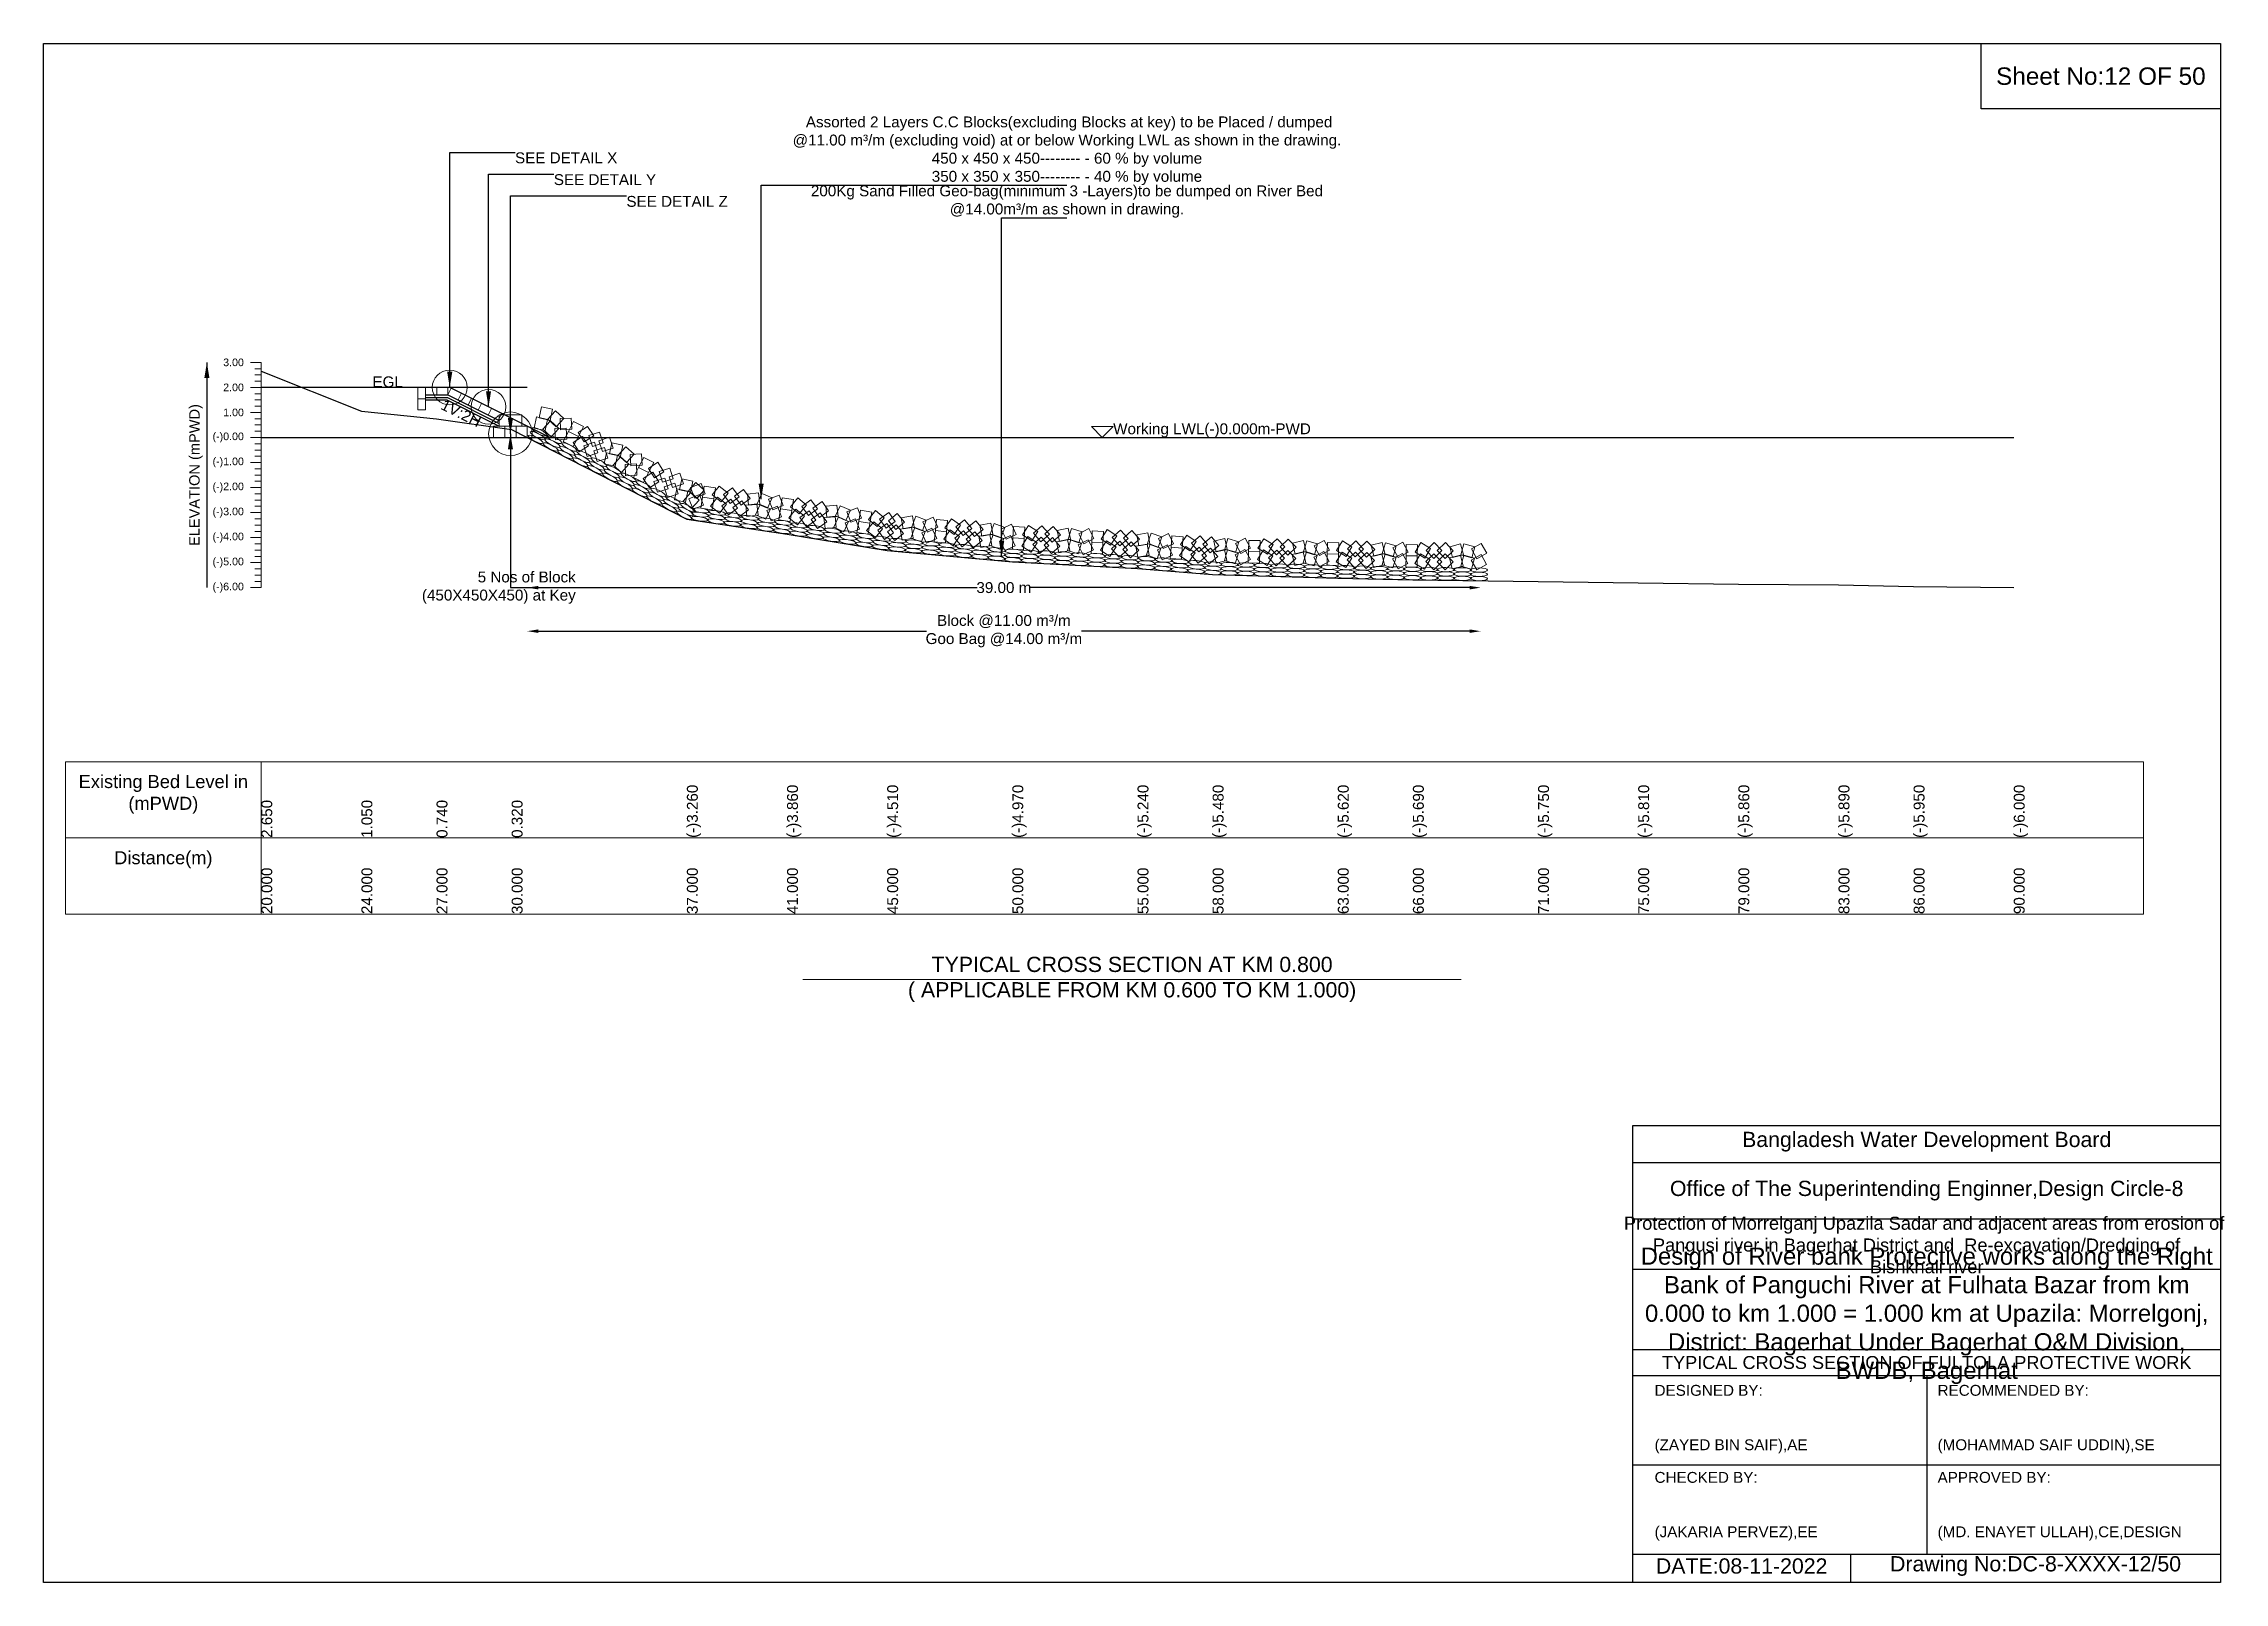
# Model space of a CAD drawing. Header units: inches. Extents: x 89000 to 305017, y -7071 to 0.
# Drawn here: x 265000 to 275017, y -7071 to 0 of the extents above; entities that cross this region are included whole.
import ezdxf

# ---------------------------------------------------------------- set-up
doc = ezdxf.new("R2010")
doc.units = ezdxf.units.IN
doc.header["$LTSCALE"] = 7
doc.header["$MEASUREMENT"] = 0
for name, color, linetype, lineweight in [('Cross section Data Border', 7, 'Continuous', 9), ('Cross Section Labels', 7, 'Continuous', 9), ('Existing_Bed_Level for Xsection', 7, 'Continuous', 25), ('Long Section Labels', 7, 'Continuous', 9)]:
    doc.layers.add(name, color=color, linetype=linetype, lineweight=lineweight)
doc.styles.get("Standard").update_dxf_attribs({"font": 'arial.ttf'})
doc.dimstyles.new('Appron Lebeling Style', dxfattribs={"dimtxt": 50, "dimasz": 50, "dimexe": 0.18, "dimexo": 0.0625, "dimgap": 0.09, "dimtad": 0, "dimtih": 1, "dimtoh": 1, "dimdec": 4, "dimzin": 0, "dimdsep": 46, "dimtxsty": 'Standard', "dimcen": 0.09, "dimse1": 1, "dimse2": 1, "dimadec": 0, "dimazin": 0, "dimtfac": 1, "dimtdec": 4, "dimtofl": 0, "dimtmove": 0, "dimatfit": 3, "dimfxl": 1, "dimtolj": 1, "dimtzin": 0, "dimarcsym": 0})
doc.dimstyles.get("Standard").update_dxf_attribs({"dimtxt": 0.18, "dimasz": 0.18, "dimexe": 0.18, "dimexo": 0.0625, "dimgap": 0.09, "dimtad": 0, "dimtih": 1, "dimtoh": 1, "dimdec": 4, "dimzin": 0, "dimdsep": 46, "dimtxsty": 'Standard', "dimcen": 0.09, "dimadec": 0, "dimazin": 0, "dimtfac": 1, "dimtdec": 4, "dimtofl": 0, "dimtmove": 0, "dimatfit": 3, "dimfxl": 1, "dimtolj": 1, "dimtzin": 0, "dimarcsym": 0})

msp = doc.modelspace()

# ---------------------------------------------------------------- texts
at = {"attachment_point": 5}
for s, insert, char_height in [('Sheet No:12 OF 50', (274450, -150), 80), ('Bangladesh Water Development Board', (273650, -5046), 70), ('Office of The Superintending Enginner,Design Circle-8', (273650, -5271), 70)]:
    msp.add_mtext(s, dxfattribs=dict(at, insert=insert, char_height=char_height))
for s, insert, char_height, width, attachment_point in [('Protection of Morrelganj Upazila Sadar and adjacent areas from erosion of  Pangusi river in Bagerhat District and  Re-excavation/Dredging of     Bishkhali river', (273650, -5521), 60, 2800, 5), ('Design of River bank Protective works along the Right Bank of Panguchi River at Fulhata Bazar from km 0.000 to km 1.000 = 1.000 km at Upazila: Morrelgonj, District: Bagerhat Under Bagerhat O&M Division, BWDB, Bagerhat ', (273650, -5846), 78.71299581, 2700, 5), ('TYPICAL CROSS SECTION OF FULTOLA PROTECTIVE WORK', (273650, -6061), 59.5765532, 2800, 5), ('DESIGNED BY:^J^J^J(ZAYED BIN SAIF),AE', (272400, -6321), 50, 1400, 4), ('RECOMMENDED BY:^J^J^J(MOHAMMAD SAIF UDDIN),SE', (273700, -6321), 50, 1400, 4), ('CHECKED BY:^J^J^J(JAKARIA PERVEZ),EE', (272400, -6721), 50, 1400, 4), ('APPROVED BY:^J^J^J(MD. ENAYET ULLAH),CE,DESIGN', (273700, -6721), 50, 1400, 4), ('DATE:08-11-2022', (272800, -6996), 70, 1400, 5), ('Drawing No:DC-8-XXXX-12/50', (274150, -6996), 70, 2200, 5)]:
    msp.add_mtext(s, dxfattribs=dict(insert=insert, char_height=char_height, width=width, attachment_point=attachment_point))
at = {"layer": 'Cross section Data Border', "char_height": 60, "width": 800, "attachment_point": 5}
for s, insert in [('Existing Bed Level in (mPWD)', (265550, -3450)), ('Distance(m)', (265550, -3750))]:
    msp.add_mtext(s, dxfattribs=dict(at, insert=insert))
at = {"layer": 'Cross Section Labels'}
for s, insert, char_height, attachment_point in [(' Assorted 2 Layers C.C Blocks(excluding Blocks at key) to be Placed / dumped^J@11.00 m³/m (excluding void) at or below Working LWL as shown in the drawing.^J450 x 450 x 450-------- - 60 % by volume^J350 x 350 x 350-------- - 40 % by volume', (269700.78243, -650), 50, 8), ('SEE DETAIL X', (267165.45531, -500), 50, 1), ('SEE DETAIL Y', (267343.70531, -600), 50, 1), ('SEE DETAIL Z', (267677.20531, -700), 50, 1), ('200Kg Sand Filled Geo-bag(minimum 3 -Layers)to be dumped on River Bed^J@14.00m³/m as shown in drawing.', (269700.78243, -800), 50, 8), ('EGL', (266650.31096, -1580), 50, 9), ('Working LWL(-)0.000m-PWD', (269912.95531, -1810), 50, 7), ('5 Nos of Block ^J(450X450X450) at Key', (267444.33031, -2500), 50, 6), ('TYPICAL CROSS SECTION AT KM 0.800^J( APPLICABLE FROM KM 0.600 TO KM 1.000)', (270000, -4300), 70, 5)]:
    msp.add_mtext(s, dxfattribs=dict(at, insert=insert, char_height=char_height, attachment_point=attachment_point))
at = {"layer": 'Cross Section Labels', "insert": (266928.86553, -1675.99206), "char_height": 50, "attachment_point": 2, "rotation": 333.434948823}
msp.add_mtext('1V:2H', dxfattribs=at)
at = {"layer": 'Long Section Labels', "char_height": 35, "attachment_point": 6}
for s, insert in [('3.00', (265920, -1465)), ('2.00', (265920, -1580)), ('1.00', (265920, -1695)), ('(-)0.00', (265920, -1810)), ('(-)1.00', (265920, -1925)), ('(-)2.00', (265920, -2040)), ('(-)3.00', (265920, -2155)), ('(-)4.00', (265920, -2270)), ('(-)5.00', (265920, -2385)), ('(-)6.00', (265920, -2500))]:
    msp.add_mtext(s, dxfattribs=dict(at, insert=insert))
at = {"layer": 'Long Section Labels', "rotation": 90}
for s, insert, char_height, attachment_point in [('ELEVATION (mPWD)', (265700, -1982.5), 48, 5), ('2.650', (266000, -3650), 50, 1), ('1.050', (266460, -3650), 50, 1), ('0.740', (266805, -3650), 50, 1), ('0.320', (267150, -3650), 50, 1), ('(-)3.260', (267955, -3650), 50, 1), ('(-)3.860', (268415, -3650), 50, 1), ('(-)4.510', (268875, -3650), 50, 1), ('(-)4.970', (269450, -3650), 50, 1), ('(-)5.240', (270025, -3650), 50, 1), ('(-)5.480', (270370, -3650), 50, 1), ('(-)5.620', (270945, -3650), 50, 1), ('(-)5.690', (271290, -3650), 50, 1), ('(-)5.750', (271865, -3650), 50, 1), ('(-)5.810', (272325, -3650), 50, 1), ('(-)5.860', (272785, -3650), 50, 1), ('(-)5.890', (273245, -3650), 50, 1), ('(-)5.950', (273590, -3650), 50, 1), ('(-)6.000', (274050, -3650), 50, 1), ('20.000', (266000, -4000), 50, 1), ('24.000', (266460, -4000), 50, 1), ('27.000', (266805, -4000), 50, 1), ('30.000', (267150, -4000), 50, 1), ('37.000', (267955, -4000), 50, 1), ('41.000', (268415, -4000), 50, 1), ('45.000', (268875, -4000), 50, 1), ('50.000', (269450, -4000), 50, 1), ('55.000', (270025, -4000), 50, 1), ('58.000', (270370, -4000), 50, 1), ('63.000', (270945, -4000), 50, 1), ('66.000', (271290, -4000), 50, 1), ('71.000', (271865, -4000), 50, 1), ('75.000', (272325, -4000), 50, 1), ('79.000', (272785, -4000), 50, 1), ('83.000', (273245, -4000), 50, 1), ('86.000', (273590, -4000), 50, 1), ('90.000', (274050, -4000), 50, 1)]:
    msp.add_mtext(s, dxfattribs=dict(at, insert=insert, char_height=char_height, attachment_point=attachment_point))

# ---------------------------------------------------------------- blocks, each defined once
blk = doc.blocks.new('*D5')
at = {"layer": 'Cross Section Labels', "color": 0, "lineweight": -2, "transparency": 16777216}
for p, q in [((267272, -2500), (269289, -2500)), ((271551, -2500), (269534, -2500))]:
    blk.add_line(p, q, dxfattribs=at)
at = {"layer": 'Cross Section Labels', "color": 0, "transparency": 16777216}
for points in [[(267272, -2492), (267272, -2508), (267222, -2500)], [(271551, -2492), (271551, -2508), (271601, -2500)]]:
    blk.add_solid(points, dxfattribs=at)
at = {"layer": 'Defpoints', "color": 0, "transparency": 16777216}
for p in [(267222, -1810), (271601, -2468), (271601, -2500)]:
    blk.add_point(p, dxfattribs=at)
at = {"layer": 'Cross Section Labels', "color": 0, "transparency": 16777216, "insert": (269411, -2500), "char_height": 50, "attachment_point": 5}
blk.add_mtext('\\A1;39.00 m', dxfattribs=at)
blk = doc.blocks.new('*D6')
at = {"layer": 'Cross Section Labels', "color": 0, "lineweight": -2, "transparency": 16777216}
for p, q in [((267272, -2700), (269056, -2700)), ((271551, -2700), (269767, -2700))]:
    blk.add_line(p, q, dxfattribs=at)
at = {"layer": 'Cross Section Labels', "color": 0, "transparency": 16777216}
for points in [[(267272, -2692), (267272, -2708), (267222, -2700)], [(271551, -2692), (271551, -2708), (271601, -2700)]]:
    blk.add_solid(points, dxfattribs=at)
at = {"layer": 'Defpoints', "color": 0, "transparency": 16777216}
for p in [(267222, -1810), (271601, -2468), (271601, -2700)]:
    blk.add_point(p, dxfattribs=at)
at = {"layer": 'Cross Section Labels', "color": 0, "transparency": 16777216, "insert": (269411, -2700), "char_height": 50, "attachment_point": 5}
blk.add_mtext('\\A1;Block @11.00 m³/m ^JGoo Bag @14.00 m³/m ', dxfattribs=at)

# ---------------------------------------------------------------- dimensions: what is measured, and where the dimension line sits
at = {"layer": 'Cross Section Labels'}
for base, text, picture, middle in [((271600.76046, -2500), '39.00 m', '*D5', (269411.35788, -2500)), ((271600.76046, -2700), 'Block @11.00 m³/m ^JGoo Bag @14.00 m³/m ', '*D6', (269411.35788, -2700))]:
    dim = msp.add_linear_dim(base=base, p1=(267221.95531, -1810), p2=(271600.76046, -2468.07913), text=text, dimstyle='Appron Lebeling Style', dxfattribs=at)
    dim.commit()
    dim.dimension.update_dxf_attribs({"geometry": picture, "text_midpoint": middle})

# ---------------------------------------------------------------- linework, layer by layer
for points in [[(265000, 0), (275000, 0), (275000, -7071), (265000, -7071)], [(273900, 0), (275000, 0), (275000, -300), (273900, -300)]]:
    msp.add_lwpolyline(points, close=True)
for points in [[(272300, -7071), (272300, -4971), (275000, -4971)], [(272300, -5141), (275000, -5141)], [(272300, -5401), (275000, -5401)], [(272300, -5631), (275000, -5631)], [(272300, -6001), (275000, -6001)], [(272300, -6121), (275000, -6121)], [(273650, -6121), (273650, -6941)], [(272300, -6531), (275000, -6531)], [(272300, -6941), (275000, -6941)], [(273300, -6941), (273300, -7071)]]:
    msp.add_lwpolyline(points)
at = {"layer": 'Cross section Data Border'}
msp.add_lwpolyline([(265100, -3300), (274645.88455, -3300), (274645.88455, -4000), (265100, -4000)], close=True, dxfattribs=at)
for points in [[(266000, -3300), (266000, -4000)], [(265100, -3650), (274645.88455, -3650)]]:
    msp.add_lwpolyline(points, dxfattribs=at)
at = {"layer": 'Cross Section Labels'}
msp.add_lwpolyline([(269862.95531, -1810), (269912.95531, -1760), (269812.95531, -1760)], close=True, dxfattribs=at)
msp.add_lwpolyline([(268488, -4300), (270000, -4300), (271512, -4300)], dxfattribs=at)
for centre, radius in [((266865.45531, -1580), 80), ((267043.70531, -1669.125), 80), ((267144.33031, -1792.75), 100)]:
    msp.add_circle(centre, radius, dxfattribs=at)
at = {"layer": 'Existing_Bed_Level for Xsection'}
for points in [[(266000, -1505.25), (266460, -1689.25), (266805, -1724.9), (267150, -1773.2), (267955, -2184.9), (268415, -2253.9), (268875, -2328.65), (269450, -2381.55), (270025, -2412.6), (270370, -2440.2), (270945, -2456.3), (271290, -2464.35), (271865, -2471.25), (272325, -2478.15), (272785, -2483.9), (273245, -2487.35), (273590, -2494.25), (274050, -2500)], [(267221.95531, -1580), (266000, -1580)], [(267325.45531, -1810), (266872.73983, -1583.64226), (266865.45531, -1580), (266857.31096, -1580), (266753.81096, -1580)], [(266753.81096, -1614.5), (266857.31096, -1614.5), (267092.58031, -1732.13467)], [(266753.81096, -1626), (266854.59618, -1626), (267092.58031, -1744.99206)], [(266753.81096, -1637.5), (266851.8814, -1637.5), (267092.58031, -1757.84945)], [(266000, -1810), (274050, -1810)]]:
    msp.add_lwpolyline(points, dxfattribs=at)
at = {"layer": 'Long Section Labels'}
for points in [[(266000, -1465), (265950, -1465)], [(266000, -1493.75), (265970, -1493.75)], [(266000, -2500), (266000, -2385), (266000, -2270), (266000, -2155), (266000, -2040), (266000, -1925), (266000, -1810), (266000, -1695), (266000, -1580), (266000, -1465)], [(266000, -1580), (265950, -1580)], [(266000, -1522.5), (265970, -1522.5)], [(266000, -1551.25), (265970, -1551.25)], [(266000, -1695), (265950, -1695)], [(266000, -1608.75), (265970, -1608.75)], [(266000, -1637.5), (265970, -1637.5)], [(266000, -1666.25), (265970, -1666.25)], [(266000, -1723.75), (265970, -1723.75)], [(266000, -1752.5), (265970, -1752.5)], [(266000, -1781.25), (265970, -1781.25)], [(266000, -1810), (265950, -1810)], [(266000, -1838.75), (265970, -1838.75)], [(266000, -1867.5), (265970, -1867.5)], [(266000, -1896.25), (265970, -1896.25)], [(266000, -1925), (265950, -1925)], [(266000, -1953.75), (265970, -1953.75)], [(266000, -1982.5), (265970, -1982.5)], [(266000, -2040), (265950, -2040)], [(266000, -2011.25), (265970, -2011.25)], [(266000, -2068.75), (265970, -2068.75)], [(266000, -2097.5), (265970, -2097.5)], [(266000, -2155), (265950, -2155)], [(266000, -2126.25), (265970, -2126.25)], [(266000, -2183.75), (265970, -2183.75)], [(266000, -2270), (265950, -2270)], [(266000, -2212.5), (265970, -2212.5)], [(266000, -2241.25), (265970, -2241.25)], [(266000, -2298.75), (265970, -2298.75)], [(266000, -2385), (265950, -2385)], [(266000, -2327.5), (265970, -2327.5)], [(266000, -2356.25), (265970, -2356.25)], [(266000, -2500), (265950, -2500)], [(266000, -2413.75), (265970, -2413.75)], [(266000, -2442.5), (265970, -2442.5)], [(266000, -2471.25), (265970, -2471.25)]]:
    msp.add_lwpolyline(points, dxfattribs=at)
for points in [[(266753.81096, -1580), (266719.31096, -1580), (266719.31096, -1631.75), (266753.81096, -1631.75)], [(266805.56096, -1580), (266753.81096, -1580), (266753.81096, -1614.5), (266805.56096, -1614.5)], [(266857.31096, -1580), (266805.56096, -1580), (266805.56096, -1614.5), (266857.31096, -1614.5)], [(266919.02644, -1606.78557), (266872.73983, -1583.64226), (266857.31096, -1614.5), (266903.59757, -1637.6433)], [(266753.81096, -1631.75), (266719.31096, -1631.75), (266719.31096, -1683.5), (266753.81096, -1683.5)], [(266965.31305, -1629.92887), (266919.02644, -1606.78557), (266903.59757, -1637.6433), (266949.88418, -1660.78661)], [(267011.59965, -1653.07217), (266965.31305, -1629.92887), (266949.88418, -1660.78661), (266996.17078, -1683.92991)], [(267057.88626, -1676.21548), (267011.59965, -1653.07217), (266996.17078, -1683.92991), (267042.45739, -1707.07321)], [(267104.17287, -1699.35878), (267057.88626, -1676.21548), (267042.45739, -1707.07321), (267088.744, -1730.21652)], [(267337.75849, -1680.56376), (267287.15348, -1669.73808), (267276.32779, -1720.34309), (267326.9328, -1731.16877)], [(267389.66305, -1722.1644), (267351.26459, -1687.47117), (267316.57135, -1725.86963), (267354.96982, -1760.56287)], [(267118.45531, -1758.25), (267066.70531, -1758.25), (267066.70531, -1810), (267118.45531, -1810)], [(267144.33031, -1706.5), (267092.58031, -1706.5), (267092.58031, -1758.25), (267144.33031, -1758.25)], [(267170.20531, -1758.25), (267118.45531, -1758.25), (267118.45531, -1810), (267170.20531, -1810)], [(267196.08031, -1706.5), (267144.33031, -1706.5), (267144.33031, -1758.25), (267196.08031, -1758.25)], [(267221.95531, -1758.25), (267170.20531, -1758.25), (267170.20531, -1810), (267221.95531, -1810)], [(267314.19489, -1726.63783), (267263.58988, -1715.81214), (267252.7642, -1766.41715), (267303.36921, -1777.24284)], [(267366.09946, -1768.23847), (267327.70099, -1733.54523), (267293.00776, -1771.9437), (267331.40622, -1806.63693)], [(267400.1703, -1766.51263), (267348.48563, -1769.11205), (267351.08505, -1820.79672), (267402.76972, -1818.19731)], [(267423.7339, -1720.43857), (267372.04922, -1723.03798), (267374.64864, -1774.72266), (267426.33331, -1772.12324)], [(267456.52057, -1805.96303), (267410.4465, -1782.39944), (267386.88291, -1828.47351), (267432.95698, -1852.0371)], [(267480.08416, -1759.88897), (267434.0101, -1736.32537), (267410.4465, -1782.39944), (267456.52057, -1805.96303)], [(267527.12559, -1802.34847), (267498.98007, -1758.92161), (267455.55321, -1787.06713), (267483.69873, -1830.49399)], [(267554.08841, -1785.69874), (267504.84082, -1801.59644), (267520.73852, -1850.84404), (267569.98611, -1834.94634)], [(267503.562, -1848.42253), (267475.41648, -1804.99567), (267431.98962, -1833.1412), (267460.13514, -1876.56805)], [(267530.52482, -1831.77281), (267481.27723, -1847.67051), (267497.17493, -1896.91811), (267546.42252, -1881.02041)], [(267592.50985, -1904.55806), (267576.57294, -1855.32314), (267527.33802, -1871.26005), (267543.27494, -1920.49497)], [(267616.07345, -1858.48399), (267600.13654, -1809.24907), (267550.90162, -1825.18598), (267566.83853, -1874.4209)], [(267636.71335, -1891.58298), (267586.10834, -1880.7573), (267575.28266, -1931.36231), (267625.88767, -1942.18799)], [(267660.27695, -1845.50892), (267609.67194, -1834.68323), (267598.84625, -1885.28824), (267649.45126, -1896.11393)], [(267688.61792, -1933.18362), (267650.21946, -1898.49039), (267615.52622, -1936.88885), (267653.92469, -1971.58209)], [(267712.18151, -1887.10956), (267673.78305, -1852.41632), (267639.08982, -1890.81479), (267677.48828, -1925.50802)], [(267746.25236, -1885.38372), (267694.56769, -1887.98314), (267697.1671, -1939.66781), (267748.85178, -1937.0684)], [(267802.60263, -1924.83412), (267756.52856, -1901.27053), (267732.96497, -1947.3446), (267779.03903, -1970.90819)], [(267722.68877, -1931.45779), (267671.00409, -1934.0572), (267673.60351, -1985.74188), (267725.28818, -1983.14246)], [(267779.03903, -1970.90819), (267732.96497, -1947.3446), (267709.40137, -1993.41866), (267755.47544, -2016.98226)], [(267826.08046, -2013.36769), (267797.93494, -1969.94083), (267754.50808, -1998.08635), (267782.6536, -2041.51321)], [(267849.64405, -1967.29362), (267821.49853, -1923.86676), (267778.07167, -1952.01229), (267806.21719, -1995.43914)], [(267853.04328, -1996.71797), (267803.79569, -2012.61567), (267819.69339, -2061.86326), (267868.94098, -2045.96556)], [(267876.60688, -1950.6439), (267827.35928, -1966.5416), (267843.25698, -2015.7892), (267892.50458, -1999.8915)], [(267938.59191, -2023.42915), (267922.655, -1974.19423), (267873.42008, -1990.13114), (267889.35699, -2039.36606)], [(267982.79541, -2010.45407), (267932.1904, -1999.62839), (267921.36471, -2050.2334), (267971.96972, -2061.05908)], [(267915.02832, -2069.50321), (267899.0914, -2020.26829), (267849.85648, -2036.2052), (267865.7934, -2085.44012)], [(267959.23181, -2056.52814), (267908.6268, -2045.70245), (267897.80112, -2096.30746), (267948.40613, -2107.13315)], [(268011.13638, -2098.12878), (267972.73792, -2063.43555), (267938.04468, -2101.83401), (267976.44315, -2136.52724)], [(268034.69997, -2052.05471), (267996.30151, -2017.36148), (267961.60828, -2055.75994), (268000.00674, -2090.45318)], [(268012.35561, -2072.29713), (267964.18499, -2091.20887), (267983.09674, -2139.37949), (268031.26735, -2120.46775)], [(268020.03223, -2021.11967), (267971.86161, -2040.03141), (267990.77335, -2088.20203), (268038.94397, -2069.29029)], [(268078.33067, -2091.76451), (268027.15321, -2084.08789), (268019.47659, -2135.26535), (268070.65405, -2142.94197)], [(268086.00729, -2040.58705), (268034.82983, -2032.91043), (268027.15321, -2084.08789), (268078.33067, -2091.76451)], [(268136.43838, -2117.04688), (268095.93642, -2084.83425), (268063.72379, -2125.33621), (268104.22575, -2157.54884)], [(268144.115, -2065.86942), (268103.61304, -2033.65679), (268071.40041, -2074.15876), (268111.90237, -2106.37139)], [(268156.70114, -2092.6824), (268115.07278, -2123.42557), (268145.81595, -2165.05393), (268187.4443, -2134.31076)], [(268164.37776, -2041.50495), (268122.7494, -2072.24811), (268153.49256, -2113.87647), (268195.12092, -2083.13331)], [(268238.62608, -2141.95856), (268207.84978, -2100.3547), (268166.24591, -2131.131), (268197.02222, -2172.73487)], [(268246.3027, -2090.78111), (268215.5264, -2049.17724), (268173.92253, -2079.95355), (268204.69884, -2121.55741)], [(268284.07924, -2064.4138), (268232.65993, -2070.25478), (268238.5009, -2121.67409), (268289.92022, -2115.83311)], [(268346.52397, -2087.33438), (268299.08135, -2066.66412), (268278.41109, -2114.10675), (268325.85371, -2134.77701)], [(268378.27442, -2074.856), (268330.10381, -2093.76774), (268349.01555, -2141.93836), (268397.18617, -2123.02662)], [(268444.24948, -2094.32338), (268393.07202, -2086.64676), (268385.39541, -2137.82422), (268436.57286, -2145.50084)], [(268503.9893, -2120.68165), (268463.8834, -2087.97723), (268431.17898, -2128.08313), (268471.28488, -2160.78755)], [(268524.54784, -2096.56623), (268482.54746, -2126.79917), (268512.7804, -2168.79955), (268554.78078, -2138.56661)], [(268276.40262, -2115.59126), (268224.98331, -2121.43223), (268230.82429, -2172.85154), (268282.2436, -2167.01057)], [(268338.84736, -2138.51184), (268291.40473, -2117.84158), (268270.73447, -2165.2842), (268318.17709, -2185.95446)], [(268370.59781, -2126.03346), (268322.42719, -2144.9452), (268341.33893, -2193.11582), (268389.50955, -2174.20408)], [(268436.57286, -2145.50084), (268385.39541, -2137.82422), (268377.71879, -2189.00168), (268428.89624, -2196.67829)], [(268495.68881, -2171.76163), (268455.58291, -2139.05721), (268422.87848, -2179.16311), (268462.98439, -2211.86753)], [(268516.24734, -2147.64621), (268474.24696, -2177.87915), (268504.47991, -2219.87953), (268546.48028, -2189.64658)], [(268597.56494, -2197.91832), (268567.29856, -2155.94203), (268525.32227, -2186.20841), (268555.58865, -2228.1847)], [(268605.86543, -2146.83834), (268575.59906, -2104.86205), (268533.62277, -2135.12843), (268563.88914, -2177.10472)], [(268635.66039, -2172.01392), (268584.17364, -2177.22705), (268589.38677, -2228.7138), (268640.87353, -2223.50067)], [(268643.96089, -2120.93394), (268592.47413, -2126.14707), (268597.68727, -2177.63383), (268649.17402, -2172.42069)], [(268697.8208, -2195.69472), (268650.63392, -2174.44711), (268629.38632, -2221.634), (268676.5732, -2242.8816)], [(268706.1213, -2144.61474), (268658.93442, -2123.36713), (268637.68682, -2170.55402), (268684.8737, -2191.80162)], [(268729.72115, -2183.60467), (268681.32336, -2201.92725), (268699.64593, -2250.32503), (268748.04372, -2232.00246)], [(268738.02164, -2132.52469), (268689.62386, -2150.84727), (268707.94643, -2199.24505), (268756.34422, -2180.92248)], [(268795.45376, -2203.87561), (268744.37378, -2195.57511), (268736.07328, -2246.65509), (268787.15326, -2254.95559)], [(268803.75425, -2152.79563), (268752.67428, -2144.49513), (268744.37378, -2195.57511), (268795.45376, -2203.87561)], [(268853.24866, -2229.86511), (268813.14276, -2197.16068), (268780.43834, -2237.26659), (268820.54424, -2269.97101)], [(268861.54916, -2178.78513), (268821.44326, -2146.08071), (268788.73883, -2186.18661), (268828.84473, -2218.89103)], [(268882.10769, -2154.6697), (268840.10731, -2184.90265), (268870.34026, -2226.90302), (268912.34063, -2196.67008)], [(268954.64043, -2199.11179), (268921.53807, -2159.33369), (268881.75998, -2192.43605), (268914.86233, -2232.21414)], [(268990.84927, -2170.62984), (268939.84752, -2179.3982), (268948.61588, -2230.39995), (268999.61763, -2221.63159)], [(269054.50122, -2189.94634), (269005.95542, -2172.01961), (268988.02869, -2220.56541), (269036.57449, -2238.49214)], [(269085.48711, -2175.67484), (269038.47531, -2197.30707), (269060.10755, -2244.31887), (269107.11934, -2222.68663)], [(269152.46638, -2191.34213), (269100.934, -2186.60116), (269096.19303, -2238.13353), (269147.7254, -2242.87451)], [(269211.92329, -2213.26429), (269169.64755, -2183.4176), (269139.80087, -2225.69333), (269182.0766, -2255.54002)], [(269230.76134, -2187.78224), (269190.9569, -2220.8529), (269224.02756, -2260.65734), (269263.832, -2227.58668)], [(269315.36705, -2232.29864), (269282.26469, -2192.52054), (269242.4866, -2225.6229), (269275.58896, -2265.40099)], [(269351.5759, -2203.81669), (269300.57415, -2212.58505), (269309.3425, -2263.5868), (269360.34425, -2254.81844)], [(268873.8072, -2205.74968), (268831.80682, -2235.98262), (268862.03976, -2277.983), (268904.04014, -2247.75006)], [(268949.89945, -2250.64416), (268916.79709, -2210.86607), (268877.019, -2243.96842), (268910.12136, -2283.74652)], [(268986.1083, -2222.16222), (268935.10655, -2230.93058), (268943.8749, -2281.93232), (268994.87665, -2273.16397)], [(269049.76024, -2241.47872), (269001.21444, -2223.55198), (268983.28771, -2272.09778), (269031.83351, -2290.02452)], [(269080.74613, -2227.20721), (269033.73433, -2248.83945), (269055.36657, -2295.85124), (269102.37836, -2274.21901)], [(269147.7254, -2242.87451), (269096.19303, -2238.13353), (269091.45205, -2289.6659), (269142.98442, -2294.40688)], [(269207.18231, -2264.79666), (269164.90657, -2234.94997), (269135.05989, -2277.22571), (269177.33562, -2307.0724)], [(269226.02036, -2239.31461), (269186.21592, -2272.38528), (269219.28659, -2312.18972), (269259.09103, -2279.11905)], [(269310.62607, -2283.83101), (269277.52372, -2244.05292), (269237.74562, -2277.15527), (269270.84798, -2316.93337)], [(269346.83492, -2255.34907), (269295.83317, -2264.11742), (269304.60153, -2315.11917), (269355.60328, -2306.35082)], [(269410.48686, -2274.66556), (269361.94106, -2256.73883), (269344.01433, -2305.28463), (269392.56013, -2323.21137)], [(269415.22784, -2223.13319), (269366.68204, -2205.20646), (269348.75531, -2253.75226), (269397.30111, -2271.67899)], [(269441.47275, -2260.39406), (269394.46096, -2282.0263), (269416.09319, -2329.03809), (269463.10499, -2307.40586)], [(269446.21373, -2208.86169), (269399.20193, -2230.49392), (269420.83417, -2277.50572), (269467.84596, -2255.87348)], [(269504.42438, -2273.92807), (269452.74966, -2271.13764), (269449.95923, -2322.81235), (269501.63394, -2325.60278)], [(269507.21481, -2222.25336), (269455.5401, -2219.46292), (269452.74966, -2271.13764), (269504.42438, -2273.92807)], [(269564.66716, -2293.58798), (269521.29385, -2265.36), (269493.06587, -2308.73331), (269536.43918, -2336.96129)], [(269567.45759, -2241.91327), (269524.08429, -2213.68529), (269495.85631, -2257.0586), (269539.22961, -2285.28657)], [(269582.52891, -2267.41233), (269544.00248, -2301.96339), (269578.55355, -2340.48983), (269617.07998, -2305.93876)], [(269585.31935, -2215.73761), (269546.79291, -2250.28868), (269581.34398, -2288.81512), (269619.87041, -2254.26405)], [(269668.75626, -2308.7001), (269634.17453, -2270.20119), (269595.67562, -2304.78293), (269630.25736, -2343.28184)], [(269671.5467, -2257.02539), (269636.96496, -2218.52648), (269598.46605, -2253.10821), (269633.04779, -2291.60712)], [(269703.86306, -2278.87034), (269653.22905, -2289.55954), (269663.91825, -2340.19356), (269714.55226, -2329.50435)], [(269706.65349, -2227.19562), (269656.01948, -2237.88483), (269666.70868, -2288.51884), (269717.3427, -2277.82964)], [(269768.19943, -2295.76794), (269719.01093, -2279.68832), (269702.93131, -2328.87682), (269752.11981, -2344.95644)], [(269770.98986, -2244.09323), (269721.80136, -2228.01361), (269705.72174, -2277.20211), (269754.91024, -2293.28173)], [(269798.62394, -2280.33583), (269752.46309, -2303.72896), (269775.85622, -2349.88981), (269822.01707, -2326.49667)], [(269801.41437, -2228.66111), (269755.25353, -2252.05425), (269778.64666, -2298.21509), (269824.80751, -2274.82196)], [(269866.14737, -2293.46111), (269814.47266, -2290.67068), (269811.68222, -2342.34539), (269863.35693, -2345.13582)], [(269868.9378, -2241.7864), (269817.26309, -2238.99596), (269814.47266, -2290.67068), (269866.14737, -2293.46111)], [(269926.39015, -2313.12102), (269883.01684, -2284.89304), (269854.78886, -2328.26635), (269898.16217, -2356.49433)], [(269929.18058, -2261.44631), (269885.80728, -2233.21833), (269857.5793, -2276.59164), (269900.95261, -2304.81962)], [(269944.2519, -2286.94537), (269905.72547, -2321.49644), (269940.27654, -2360.02287), (269978.80297, -2325.4718)], [(269947.04234, -2235.27066), (269908.5159, -2269.82172), (269943.06697, -2308.34816), (269981.59341, -2273.79709)], [(270030.47926, -2328.23314), (269995.89752, -2289.73423), (269957.39861, -2324.31597), (269991.98035, -2362.81488)], [(270033.26969, -2276.55843), (269998.68795, -2238.05952), (269960.18905, -2272.64126), (269994.77078, -2311.14016)], [(270068.52781, -2299.49197), (270017.63412, -2308.86722), (270027.00936, -2359.7609), (270077.90305, -2350.38566)], [(270072.65462, -2247.90678), (270021.76094, -2257.28203), (270031.13618, -2308.17571), (270082.02987, -2298.80047)], [(270132.40533, -2318.04891), (270083.64944, -2300.7017), (270066.30223, -2349.45759), (270115.05812, -2366.8048)], [(270136.53214, -2266.46372), (270087.77625, -2249.11651), (270070.42904, -2297.8724), (270119.18493, -2315.21961)], [(270163.21902, -2303.40933), (270116.46823, -2325.60001), (270138.65891, -2372.3508), (270185.4097, -2350.16012)], [(270167.34584, -2251.82414), (270120.59505, -2274.01482), (270142.78573, -2320.76561), (270189.53652, -2298.57493)], [(270234.50698, -2266.69251), (270182.92179, -2262.56569), (270178.79497, -2314.15088), (270230.38016, -2318.2777)], [(270294.22079, -2287.90488), (270251.59254, -2258.56388), (270222.25154, -2301.19213), (270264.87979, -2330.53314)], [(270312.75398, -2262.20025), (270273.34628, -2295.7427), (270306.88873, -2335.1504), (270346.29643, -2301.60795)], [(270397.88394, -2305.70571), (270364.31012, -2266.32474), (270324.92915, -2299.89856), (270358.50297, -2339.27954)], [(270425.19862, -2273.71079), (270374.85906, -2285.71045), (270386.85872, -2336.05), (270437.19828, -2324.05034)], [(270489.95184, -2288.93304), (270440.36261, -2274.13538), (270425.56495, -2323.72461), (270475.15418, -2338.52227)], [(270519.96561, -2272.71655), (270474.42741, -2297.29977), (270499.01063, -2342.83797), (270544.54883, -2318.25475)], [(270587.80693, -2284.08504), (270536.0772, -2282.63661), (270534.62877, -2334.36634), (270586.35849, -2335.81477)], [(270648.53963, -2302.17491), (270604.44836, -2275.08206), (270577.35551, -2319.17334), (270621.44679, -2346.26618)], [(270665.71606, -2275.54453), (270628.09927, -2311.08379), (270663.63854, -2348.70058), (270701.25533, -2313.16132)], [(270752.98587, -2314.58062), (270717.41666, -2276.99214), (270679.82818, -2312.56136), (270715.39739, -2350.14983)], [(270787.3067, -2283.84981), (270736.96714, -2295.84947), (270748.9668, -2346.18903), (270799.30636, -2334.18937)], [(270852.05992, -2299.07207), (270802.4707, -2284.27441), (270787.67303, -2333.86363), (270837.26226, -2348.6613)], [(270882.07369, -2282.85557), (270836.53549, -2307.43879), (270861.11871, -2352.977), (270906.65691, -2328.39377)], [(270949.91501, -2294.22407), (270898.18528, -2292.77564), (270896.73685, -2344.50536), (270948.46658, -2345.9538)], [(271009.97551, -2312.00935), (270965.75837, -2285.12242), (270938.87144, -2329.33956), (270983.08858, -2356.22649)], [(271027.02756, -2285.29915), (270989.57692, -2321.01346), (271025.29123, -2358.4641), (271062.74187, -2322.74979)], [(271114.47847, -2323.92783), (271078.73435, -2286.50564), (271041.31216, -2322.24977), (271077.05628, -2359.67195)], [(271148.65561, -2293.0373), (271098.37256, -2305.27159), (271110.60685, -2355.55464), (271160.8899, -2343.32035)], [(271213.47912, -2307.95741), (271163.82142, -2293.39117), (271149.25518, -2343.04887), (271198.91288, -2357.61511)], [(271243.41694, -2291.60112), (271197.99387, -2316.39644), (271222.7892, -2361.81951), (271268.21226, -2337.02418)], [(271311.31053, -2302.65311), (271259.57461, -2301.44594), (271258.36744, -2353.18186), (271310.10336, -2354.38903)], [(271370.49147, -2319.53833), (271325.97255, -2293.15408), (271299.58831, -2337.673), (271344.10722, -2364.05725)], [(271387.23981, -2292.63666), (271350.1962, -2328.77297), (271386.33251, -2365.81659), (271423.37613, -2329.68027)], [(271475.12275, -2330.27209), (271438.95695, -2293.25726), (271401.94212, -2329.42306), (271438.10792, -2366.43789)], [(271508.94772, -2298.99634), (271458.80651, -2311.79952), (271471.6097, -2361.94073), (271521.75091, -2349.13755)], [(271573.93611, -2313.18107), (271524.11657, -2299.17836), (271510.11386, -2348.9979), (271559.9334, -2363.00061)], [(271603.6867, -2296.48665), (271558.54747, -2321.795), (271583.85582, -2366.93423), (271628.99505, -2341.62588)], [(270230.38016, -2318.2777), (270178.79497, -2314.15088), (270174.66816, -2365.73607), (270226.25335, -2369.86289)], [(270290.09398, -2339.49007), (270247.46572, -2310.14907), (270218.12472, -2352.77733), (270260.75297, -2382.11833)], [(270308.62716, -2313.78544), (270269.21947, -2347.32789), (270302.76192, -2386.73559), (270342.16961, -2353.19314)], [(270393.75713, -2357.29091), (270360.18331, -2317.90993), (270320.80233, -2351.48375), (270354.37615, -2390.86473)], [(270423.75018, -2325.44051), (270373.41063, -2337.44017), (270385.41029, -2387.77973), (270435.74984, -2375.78007)], [(270488.50341, -2340.66277), (270438.91418, -2325.8651), (270424.11652, -2375.45433), (270473.70575, -2390.252)], [(270518.51718, -2324.44627), (270472.97898, -2349.02949), (270497.5622, -2394.56769), (270543.1004, -2369.98447)], [(270586.35849, -2335.81477), (270534.62877, -2334.36634), (270533.18034, -2386.09606), (270584.91006, -2387.5445)], [(270647.0912, -2353.90464), (270602.99993, -2326.81179), (270575.90708, -2370.90306), (270619.99835, -2397.99591)], [(270664.26763, -2327.27425), (270626.65084, -2362.81352), (270662.19011, -2400.43031), (270699.8069, -2364.89104)], [(270751.53744, -2366.31035), (270715.96823, -2328.72187), (270678.37975, -2364.29108), (270713.94896, -2401.87956)], [(270785.85827, -2335.57954), (270735.51871, -2347.5792), (270747.51837, -2397.91875), (270797.85793, -2385.91909)], [(270850.61149, -2350.8018), (270801.02226, -2336.00413), (270786.2246, -2385.59336), (270835.81383, -2400.39102)], [(270880.62526, -2334.5853), (270835.08706, -2359.16852), (270859.67028, -2404.70672), (270905.20848, -2380.1235)], [(270948.46658, -2345.9538), (270896.73685, -2344.50536), (270895.28842, -2396.23509), (270947.01814, -2397.68352)], [(271008.76834, -2363.74527), (270964.5512, -2336.85834), (270937.66427, -2381.07548), (270981.88141, -2407.96241)], [(271025.82039, -2337.03507), (270988.36975, -2372.74938), (271024.08406, -2410.20002), (271061.5347, -2374.48571)], [(271113.2713, -2375.66375), (271077.52717, -2338.24156), (271040.10499, -2373.98568), (271075.84911, -2411.40787)], [(271147.44844, -2344.77322), (271097.16539, -2357.00751), (271109.39968, -2407.29056), (271159.68273, -2395.05627)], [(271212.27195, -2359.69333), (271162.61425, -2345.12709), (271148.04801, -2394.78479), (271197.70571, -2409.35103)], [(271242.20976, -2343.33704), (271196.7867, -2368.13236), (271221.58203, -2413.55542), (271267.00509, -2388.7601)], [(271310.10336, -2354.38903), (271258.36744, -2353.18186), (271257.16027, -2404.91778), (271308.89619, -2406.12495)], [(271369.87052, -2371.28461), (271325.3516, -2344.90036), (271298.96735, -2389.41928), (271343.48627, -2415.80352)], [(271386.61886, -2344.38293), (271349.57524, -2380.51925), (271385.71156, -2417.56286), (271422.75517, -2381.42655)], [(271474.50179, -2382.01837), (271438.33599, -2345.00354), (271401.32117, -2381.16934), (271437.48697, -2418.18417)], [(271508.32677, -2350.74261), (271458.18556, -2363.54579), (271470.98874, -2413.687), (271521.12995, -2400.88382)], [(271573.31516, -2364.92735), (271523.49562, -2350.92464), (271509.4929, -2400.74418), (271559.31244, -2414.74689)], [(271603.06574, -2348.23293), (271557.92652, -2373.54128), (271583.23487, -2418.68051), (271628.37409, -2393.37216)]]:
    msp.add_lwpolyline(points, close=True, dxfattribs=at)
for centre, major_axis in [((267260.48054, -1818.72371), (34.07433, -17.42659)), ((267269.38234, -1801.31795), (34.07433, -17.42659)), ((267278.28414, -1783.91219), (34.07433, -17.42659)), ((267346.43281, -1818.76536), (34.07433, -17.42659)), ((267328.6292, -1853.57688), (34.07433, -17.42659)), ((267337.531, -1836.17112), (34.07433, -17.42659)), ((267396.77787, -1888.43005), (34.07433, -17.42659)), ((267405.67967, -1871.0243), (34.07433, -17.42659)), ((267414.58147, -1853.61854), (34.07433, -17.42659)), ((267464.92653, -1923.28323), (34.07433, -17.42659)), ((267473.82833, -1905.87747), (34.07433, -17.42659)), ((267482.73013, -1888.47171), (34.07433, -17.42659)), ((267550.8788, -1923.32488), (34.07433, -17.42659)), ((267533.07519, -1958.1364), (34.07433, -17.42659)), ((267541.97699, -1940.73064), (34.07433, -17.42659)), ((267601.22385, -1992.98957), (34.07433, -17.42659)), ((267610.12566, -1975.58382), (34.07433, -17.42659)), ((267619.02746, -1958.17806), (34.07433, -17.42659)), ((267678.27432, -2010.43699), (34.07433, -17.42659)), ((267687.17612, -1993.03123), (34.07433, -17.42659)), ((267669.37252, -2027.84275), (34.07433, -17.42659)), ((267737.52118, -2062.69592), (34.07433, -17.42659)), ((267746.42298, -2045.29016), (34.07433, -17.42659)), ((267755.32478, -2027.8844), (34.07433, -17.42659)), ((267805.66984, -2097.54909), (34.07433, -17.42659)), ((267814.57164, -2080.14334), (34.07433, -17.42659)), ((267823.47345, -2062.73758), (34.07433, -17.42659)), ((267882.72031, -2114.99651), (34.07433, -17.42659)), ((267891.62211, -2097.59075), (34.07433, -17.42659)), ((267873.81851, -2132.40227), (34.07433, -17.42659)), ((267941.96717, -2167.25544), (34.07433, -17.42659)), ((267950.86897, -2149.84968), (34.07433, -17.42659)), ((267959.77077, -2132.44392), (34.07433, -17.42659)), ((268012.72685, -2183.67467), (37.84857, -5.67729)), ((268015.62691, -2164.34097), (37.84857, -5.67729)), ((268018.52697, -2145.00726), (37.84857, -5.67729)), ((268088.424, -2195.02924), (37.84857, -5.67729)), ((268091.32406, -2175.69554), (37.84857, -5.67729)), ((268094.22411, -2156.36183), (37.84857, -5.67729)), ((268164.12114, -2206.38381), (37.84857, -5.67729)), ((268167.0212, -2187.05011), (37.84857, -5.67729)), ((268169.92126, -2167.7164), (37.84857, -5.67729)), ((268242.71834, -2198.40468), (37.84857, -5.67729)), ((268245.6184, -2179.07097), (37.84857, -5.67729)), ((268318.41549, -2209.75925), (37.84857, -5.67729)), ((268321.31554, -2190.42555), (37.84857, -5.67729)), ((268397.01269, -2201.78012), (37.84857, -5.67729)), ((268473.20294, -2213.84188), (37.77648, -6.13868)), ((268239.81829, -2217.73839), (37.84857, -5.67729)), ((268315.51543, -2229.09296), (37.84857, -5.67729)), ((268391.21258, -2240.44753), (37.84857, -5.67729)), ((268394.11263, -2221.11382), (37.84857, -5.67729)), ((268466.93145, -2252.43564), (37.77648, -6.13868)), ((268470.0672, -2233.13876), (37.77648, -6.13868)), ((268542.48442, -2264.713), (37.77648, -6.13868)), ((268545.62016, -2245.41612), (37.77648, -6.13868)), ((268548.7559, -2226.11924), (37.77648, -6.13868)), ((268618.03738, -2276.99036), (37.77648, -6.13868)), ((268621.17313, -2257.69347), (37.77648, -6.13868)), ((268624.30887, -2238.39659), (37.77648, -6.13868)), ((268693.59035, -2289.26771), (37.77648, -6.13868)), ((268696.72609, -2269.97083), (37.77648, -6.13868)), ((268699.86183, -2250.67395), (37.77648, -6.13868)), ((268769.14331, -2301.54507), (37.77648, -6.13868)), ((268772.27905, -2282.24819), (37.77648, -6.13868)), ((268775.4148, -2262.95131), (37.77648, -6.13868)), ((268844.69628, -2313.82243), (37.77648, -6.13868)), ((268847.83202, -2294.52554), (37.77648, -6.13868)), ((268850.96776, -2275.22866), (37.77648, -6.13868)), ((268921.75479, -2303.5026), (38.11105, -3.50622)), ((268923.54583, -2284.03481), (38.11105, -3.50622)), ((268997.9769, -2310.51503), (38.11105, -3.50622)), ((268999.76794, -2291.04725), (38.11105, -3.50622)), ((269075.99004, -2298.05968), (38.11105, -3.50622)), ((269152.21215, -2305.07211), (38.11105, -3.50622)), ((269228.43426, -2312.08455), (38.11105, -3.50622)), ((268919.96376, -2322.97038), (38.11105, -3.50622)), ((268996.18586, -2329.98282), (38.11105, -3.50622)), ((269072.40797, -2336.99525), (38.11105, -3.50622)), ((269074.19901, -2317.52747), (38.11105, -3.50622)), ((269148.63008, -2344.00769), (38.11105, -3.50622)), ((269150.42112, -2324.5399), (38.11105, -3.50622)), ((269224.85219, -2351.02012), (38.11105, -3.50622)), ((269226.64322, -2331.55233), (38.11105, -3.50622)), ((269301.07429, -2358.03255), (38.11105, -3.50622)), ((269302.86533, -2338.56477), (38.11105, -3.50622)), ((269304.65637, -2319.09698), (38.11105, -3.50622)), ((269377.2964, -2365.04499), (38.11105, -3.50622)), ((269379.08744, -2345.5772), (38.11105, -3.50622)), ((269380.87848, -2326.10942), (38.11105, -3.50622)), ((269453.15732, -2371.93125), (38.21632, -2.06368)), ((269454.21148, -2352.4097), (38.21632, -2.06368)), ((269455.26565, -2332.88814), (38.21632, -2.06368)), ((269529.58996, -2376.05862), (38.21632, -2.06368)), ((269530.64413, -2356.53706), (38.21632, -2.06368)), ((269531.69829, -2337.0155), (38.21632, -2.06368)), ((269606.0226, -2380.18598), (38.21632, -2.06368)), ((269607.07677, -2360.66442), (38.21632, -2.06368)), ((269608.13093, -2341.14286), (38.21632, -2.06368)), ((269682.45525, -2384.31334), (38.21632, -2.06368)), ((269683.50941, -2364.79178), (38.21632, -2.06368)), ((269684.56357, -2345.27023), (38.21632, -2.06368)), ((269758.88789, -2388.4407), (38.21632, -2.06368)), ((269759.94205, -2368.91915), (38.21632, -2.06368)), ((269760.99622, -2349.39759), (38.21632, -2.06368)), ((269835.32053, -2392.56807), (38.21632, -2.06368)), ((269836.3747, -2373.04651), (38.21632, -2.06368)), ((269837.42886, -2353.52495), (38.21632, -2.06368)), ((269911.75317, -2396.69543), (38.21632, -2.06368)), ((269912.80734, -2377.17387), (38.21632, -2.06368)), ((269913.8615, -2357.65231), (38.21632, -2.06368)), ((269988.18582, -2400.82279), (38.21632, -2.06368)), ((269989.23998, -2381.30123), (38.21632, -2.06368)), ((269990.29414, -2361.77968), (38.21632, -2.06368)), ((270064.80316, -2405.97802), (38.15011, -3.05201)), ((270066.36218, -2386.49028), (38.15011, -3.05201)), ((270067.9212, -2367.00255), (38.15011, -3.05201)), ((270141.10339, -2412.08204), (38.15011, -3.05201)), ((270142.66241, -2392.5943), (38.15011, -3.05201)), ((270144.22143, -2373.10656), (38.15011, -3.05201)), ((270218.96264, -2398.69832), (38.15011, -3.05201)), ((270220.52166, -2379.21058), (38.15011, -3.05201)), ((270295.26287, -2404.80234), (38.15011, -3.05201)), ((270296.82189, -2385.3146), (38.15011, -3.05201)), ((270371.5631, -2410.90636), (38.15011, -3.05201)), ((270373.12212, -2391.41862), (38.15011, -3.05201)), ((270446.55719, -2413.00711), (38.25701, -1.0712)), ((270447.10437, -2393.46477), (38.25701, -1.0712)), ((270523.61838, -2395.60716), (38.25701, -1.0712)), ((270600.1324, -2397.74955), (38.25701, -1.0712)), ((270676.64641, -2399.89194), (38.25701, -1.0712)), ((270753.16042, -2402.03434), (38.25701, -1.0712)), ((270829.67443, -2404.17673), (38.25701, -1.0712)), ((270906.18845, -2406.31912), (38.25701, -1.0712)), ((270982.47895, -2408.28621), (38.26159, -0.89277)), ((271059.00212, -2410.07175), (38.26159, -0.89277)), ((271135.52529, -2411.85729), (38.26159, -0.89277)), ((271212.04846, -2413.64283), (38.26159, -0.89277)), ((270217.40362, -2418.18606), (38.15011, -3.05201)), ((270293.70385, -2424.29008), (38.15011, -3.05201)), ((270370.00408, -2430.3941), (38.15011, -3.05201)), ((270446.01, -2432.54945), (38.25701, -1.0712)), ((270522.52401, -2434.69184), (38.25701, -1.0712)), ((270523.0712, -2415.1495), (38.25701, -1.0712)), ((270599.03803, -2436.83423), (38.25701, -1.0712)), ((270599.58521, -2417.29189), (38.25701, -1.0712)), ((270675.55204, -2438.97663), (38.25701, -1.0712)), ((270676.09922, -2419.43429), (38.25701, -1.0712)), ((270752.06605, -2441.11902), (38.25701, -1.0712)), ((270752.61324, -2421.57668), (38.25701, -1.0712)), ((270828.58006, -2443.26141), (38.25701, -1.0712)), ((270829.12725, -2423.71907), (38.25701, -1.0712)), ((270905.09407, -2445.4038), (38.25701, -1.0712)), ((270905.64126, -2425.86146), (38.25701, -1.0712)), ((270981.56686, -2447.37557), (38.26159, -0.89277)), ((270982.02291, -2427.83089), (38.26159, -0.89277)), ((271058.09004, -2449.16111), (38.26159, -0.89277)), ((271058.54608, -2429.61643), (38.26159, -0.89277)), ((271134.61321, -2450.94665), (38.26159, -0.89277)), ((271135.06925, -2431.40197), (38.26159, -0.89277)), ((271211.13638, -2452.73219), (38.26159, -0.89277)), ((271211.59242, -2433.18751), (38.26159, -0.89277)), ((271287.65955, -2454.51773), (38.26159, -0.89277)), ((271288.11559, -2434.97305), (38.26159, -0.89277)), ((271288.57164, -2415.42837), (38.26159, -0.89277)), ((271364.0868, -2455.46334), (38.26924, -0.45923)), ((271364.32138, -2435.91475), (38.26924, -0.45923)), ((271364.55596, -2416.36615), (38.26924, -0.45923)), ((271440.62529, -2456.3818), (38.26924, -0.45923)), ((271440.85987, -2436.83321), (38.26924, -0.45923)), ((271441.09445, -2417.28461), (38.26924, -0.45923)), ((271517.16378, -2457.30026), (38.26924, -0.45923)), ((271517.39836, -2437.75167), (38.26924, -0.45923)), ((271517.63294, -2418.20308), (38.26924, -0.45923)), ((271593.70226, -2458.21872), (38.26924, -0.45923)), ((271593.93685, -2438.67013), (38.26924, -0.45923)), ((271594.17143, -2419.12154), (38.26924, -0.45923))]:
    msp.add_ellipse(centre, major_axis=major_axis, ratio=0.255, dxfattribs=at)

msp.set_redraw_order([(e.dxf.handle, doc.entitydb.next_handle()) for e in msp.query("TEXT MTEXT ATTDEF DIMENSION ARC_DIMENSION")])  # texts and dimensions are drawn at this point

# ---------------------------------------------------------------- leaders
at = {"layer": 'Cross Section Labels', "annotation_type": 0, "has_hookline": 1}
for points, hookline_direction, text_width in [([(266865.45531, -1580), (266865.45531, -500), (267165.36531, -500)], 0, 466.13233), ([(267043.70531, -1669.125), (267043.70531, -600), (267343.61531, -600)], 0, 466.03001), ([(267144.33031, -1792.75), (267144.33031, -700), (267677.11531, -700)], 0, 460.91405), ([(268296.06345, -2093.79455), (268296.06345, -650), (269700.69243, -650)], 0, 2510.77763), ([(269400.78243, -2357.80517), (269400.78243, -800), (269700.69243, -800)], 0, 2345.7367), ([(267144.33031, -1792.75), (267144.33031, -2500), (267444.42031, -2500)], 1, 701.90996)]:
    msp.add_leader(points, dimstyle='Standard', override={"dimasz": 72}, dxfattribs=dict(at, hookline_direction=hookline_direction, text_width=text_width))
at = {"layer": 'Long Section Labels'}
msp.add_leader([(265750, -1465), (265750, -2500)], dimstyle='Standard', override={"dimasz": 72}, dxfattribs=at)

doc.saveas('drawing.dxf')
